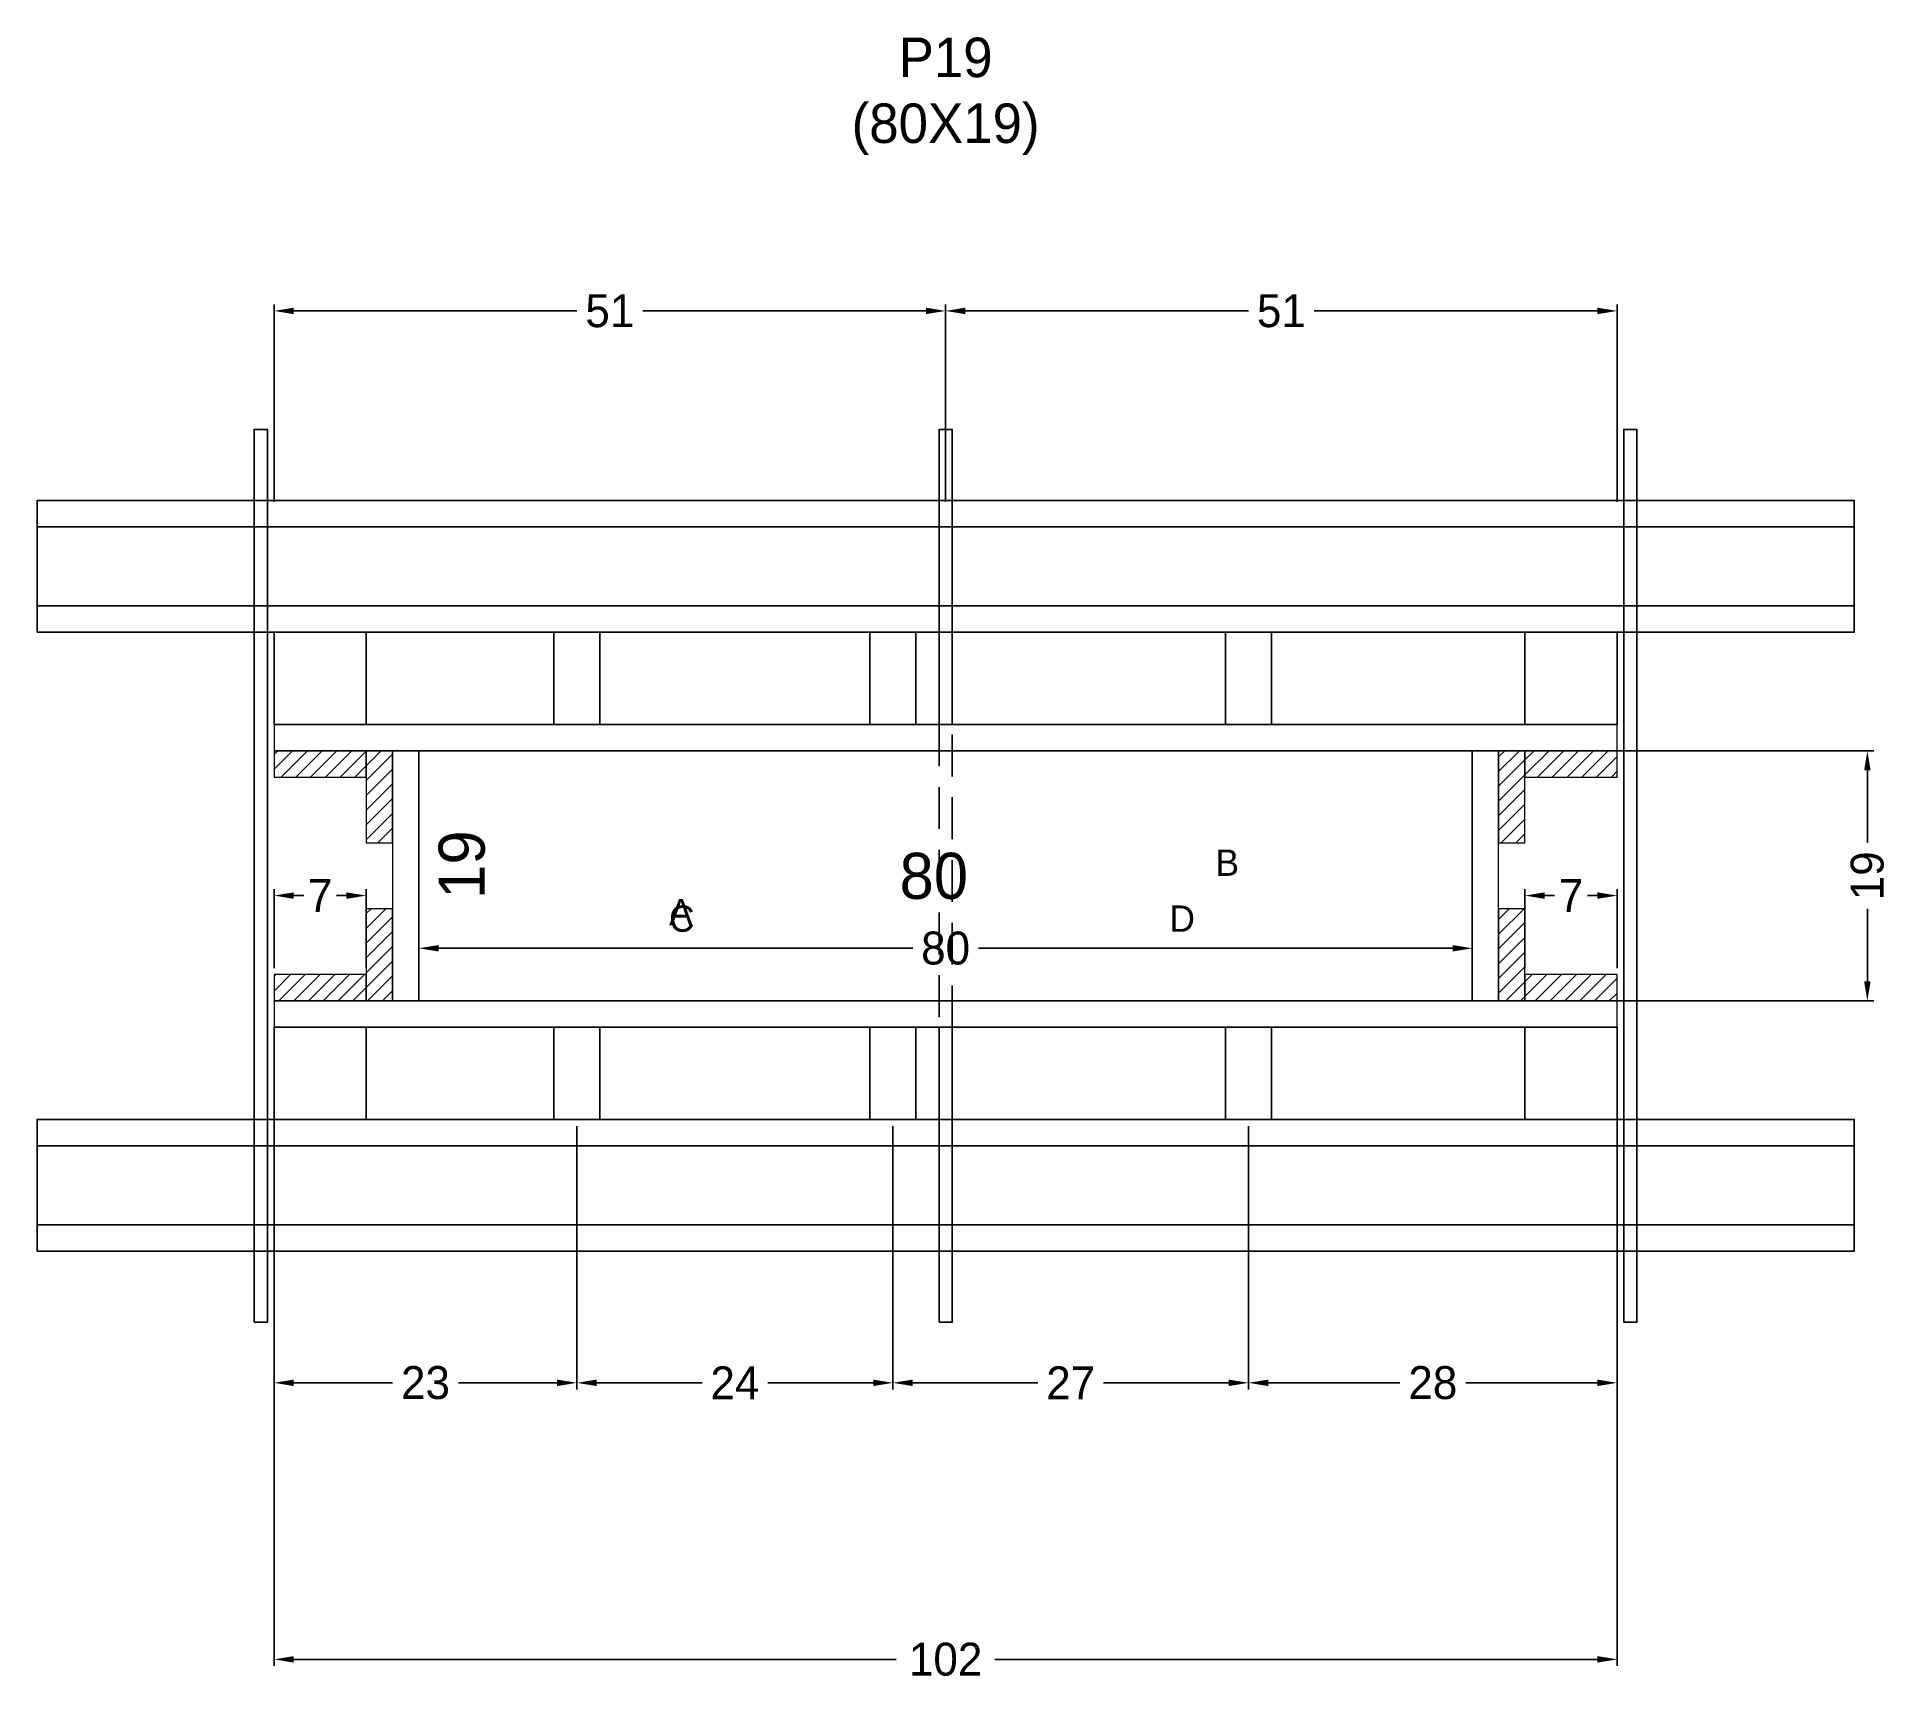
# Model space of a CAD drawing. Header units: centimetres. Extents: x -8500 to 4297, y -490 to 295.
# Drawn here: x -138 to 143.3, y 17.7 to 267.4 of the extents above; entities that cross this region are included whole.
import ezdxf

# ---------------------------------------------------------------- set-up
doc = ezdxf.new("R2010")
doc.units = ezdxf.units.CM
doc.linetypes.add('HIDDEN', pattern=[9.525, 6.35, -3.175])
for name, color, linetype in [('CHAPA', 140, 'Continuous'), ('COTA', 241, 'Continuous'), ('Hachura', 251, 'Continuous'), ('Madeira', 30, 'Continuous'), ('NOMENCLATURA', 7, 'Continuous'), ('Painéis', 200, 'Continuous'), ('Perfil Metálico', 150, 'Continuous'), ('SARRAFO', 251, 'Continuous'), ('TEXTO_GERAL', 7, 'Continuous')]:
    doc.layers.add(name, color=color, linetype=linetype)
doc.dimstyles.new('cotax2', dxfattribs={"dimtxt": 2.5, "dimasz": 1.5, "dimexe": 0.5, "dimexo": 0.5, "dimgap": 0.5, "dimtad": 1, "dimcen": 2.5, "dimazin": 3, "dimtfac": 1, "dimtmove": 0, "dimatfit": 3})
pattern_1 = [(45, (0, 0), (-1.122532, 1.122532), [])]

msp = doc.modelspace()

# ---------------------------------------------------------------- texts
at = {"layer": 'COTA'}
msp.add_text('19', height=7, rotation=90, dxfattribs=at).set_placement((-70, 136.5))
msp.add_text('80', height=7, dxfattribs=at).set_placement((-7, 136.5))
at = {"layer": 'NOMENCLATURA', "insert": (0, 249.5), "char_height": 6, "attachment_point": 8}
msp.add_mtext('P19\\P(80X19)', dxfattribs=at)
at = {"layer": 'TEXTO_GERAL'}
for s, p in [('B', (41, 140)), ('A', (-42, 132.5)), ('C', (-42, 131.5)), ('D', (34, 131.5))]:
    msp.add_text(s, height=4, dxfattribs=at).set_placement(p)

# ---------------------------------------------------------------- blocks, each defined once
blk = doc.blocks.new('_CLOSEDFILLED')
at = {"color": 0, "linetype": 'BYBLOCK'}
blk.add_solid([(-1, 0.164), (0, 0), (-1, -0.164)], dxfattribs=at)
blk = doc.blocks.new('*D36')
for p, q in [((-102, 116), (-102, 20)), ((102, 116), (102, 20)), ((-99, 21), (-7.5, 21)), ((7.5, 21), (99, 21))]:
    blk.add_line(p, q)
at = {"layer": 'Defpoints'}
for p in [(-102, 117), (102, 117), (-102, 21)]:
    blk.add_point(p, dxfattribs=at)
at = {"layer": 'COTA', "xscale": 3, "yscale": 3, "rotation": 180}
blk.add_blockref('_CLOSEDFILLED', (-102, 21), dxfattribs=at)
at = {"layer": 'COTA', "xscale": 3, "yscale": 3}
blk.add_blockref('_CLOSEDFILLED', (102, 21), dxfattribs=at)
at = {"layer": 'COTA', "insert": (0, 21), "char_height": 5, "attachment_point": 5}
blk.add_mtext('102', dxfattribs=at)
blk = doc.blocks.new('*D37')
for p, q in [((-102, 102), (-102, 62)), ((-56, 102), (-56, 62)), ((-99, 63), (-84, 63)), ((-74, 63), (-59, 63))]:
    blk.add_line(p, q)
at = {"layer": 'Defpoints'}
for p in [(-102, 103), (-56, 103), (-102, 63)]:
    blk.add_point(p, dxfattribs=at)
at = {"layer": 'COTA', "xscale": 3, "yscale": 3, "rotation": 180}
blk.add_blockref('_CLOSEDFILLED', (-102, 63), dxfattribs=at)
at = {"layer": 'COTA', "xscale": 3, "yscale": 3}
blk.add_blockref('_CLOSEDFILLED', (-56, 63), dxfattribs=at)
at = {"layer": 'COTA', "insert": (-79, 63), "char_height": 5, "attachment_point": 5}
blk.add_mtext('23', dxfattribs=at)
blk = doc.blocks.new('*D38')
for p, q in [((-56, 102), (-56, 62)), ((-8, 102), (-8, 62)), ((-53, 63), (-37, 63)), ((-27, 63), (-11, 63))]:
    blk.add_line(p, q)
at = {"layer": 'Defpoints'}
for p in [(-56, 103), (-8, 103), (-56, 63)]:
    blk.add_point(p, dxfattribs=at)
at = {"layer": 'COTA', "xscale": 3, "yscale": 3, "rotation": 180}
blk.add_blockref('_CLOSEDFILLED', (-56, 63), dxfattribs=at)
at = {"layer": 'COTA', "xscale": 3, "yscale": 3}
blk.add_blockref('_CLOSEDFILLED', (-8, 63), dxfattribs=at)
at = {"layer": 'COTA', "insert": (-32, 63), "char_height": 5, "attachment_point": 5}
blk.add_mtext('24', dxfattribs=at)
blk = doc.blocks.new('*D39')
for p, q in [((-8, 102), (-8, 62)), ((46, 102), (46, 62)), ((-5, 63), (14, 63)), ((24, 63), (43, 63))]:
    blk.add_line(p, q)
at = {"layer": 'Defpoints'}
for p in [(-8, 103), (46, 103), (-8, 63)]:
    blk.add_point(p, dxfattribs=at)
at = {"layer": 'COTA', "xscale": 3, "yscale": 3, "rotation": 180}
blk.add_blockref('_CLOSEDFILLED', (-8, 63), dxfattribs=at)
at = {"layer": 'COTA', "xscale": 3, "yscale": 3}
blk.add_blockref('_CLOSEDFILLED', (46, 63), dxfattribs=at)
at = {"layer": 'COTA', "insert": (19, 63), "char_height": 5, "attachment_point": 5}
blk.add_mtext('27', dxfattribs=at)
blk = doc.blocks.new('*D40')
for p, q in [((46, 102), (46, 62)), ((102, 102), (102, 62)), ((49, 63), (69, 63)), ((79, 63), (99, 63))]:
    blk.add_line(p, q)
at = {"layer": 'Defpoints'}
for p in [(46, 103), (102, 103), (46, 63)]:
    blk.add_point(p, dxfattribs=at)
at = {"layer": 'COTA', "xscale": 3, "yscale": 3, "rotation": 180}
blk.add_blockref('_CLOSEDFILLED', (46, 63), dxfattribs=at)
at = {"layer": 'COTA', "xscale": 3, "yscale": 3}
blk.add_blockref('_CLOSEDFILLED', (102, 63), dxfattribs=at)
at = {"layer": 'COTA', "insert": (74, 63), "char_height": 5, "attachment_point": 5}
blk.add_mtext('28', dxfattribs=at)
blk = doc.blocks.new('*D41')
for p, q in [((-80, 122), (-80, 130)), ((80, 122), (80, 130)), ((-77, 129), (-5, 129)), ((5, 129), (77, 129))]:
    blk.add_line(p, q)
at = {"layer": 'Defpoints'}
for p in [(-80, 129), (-80, 121), (80, 121)]:
    blk.add_point(p, dxfattribs=at)
at = {"layer": 'COTA', "xscale": 3, "yscale": 3, "rotation": 180}
blk.add_blockref('_CLOSEDFILLED', (-80, 129), dxfattribs=at)
at = {"layer": 'COTA', "xscale": 3, "yscale": 3}
blk.add_blockref('_CLOSEDFILLED', (80, 129), dxfattribs=at)
at = {"layer": 'COTA', "insert": (0, 129), "char_height": 5, "attachment_point": 5}
blk.add_mtext('80', dxfattribs=at)
blk = doc.blocks.new('*D42')
for p, q in [((81, 159), (141, 159)), ((140, 145), (140, 156)), ((140, 124), (140, 135)), ((81, 121), (141, 121))]:
    blk.add_line(p, q)
at = {"layer": 'Defpoints'}
for p in [(80, 159), (80, 121), (140, 121)]:
    blk.add_point(p, dxfattribs=at)
at = {"layer": 'COTA', "xscale": 3, "yscale": 3}
for p, rotation in [((140, 159), 90), ((140, 121), -90.00000000000001)]:
    blk.add_blockref('_CLOSEDFILLED', p, dxfattribs=dict(at, rotation=rotation))
at = {"layer": 'COTA', "insert": (140, 140), "char_height": 5, "attachment_point": 5, "rotation": 90}
blk.add_mtext('19', dxfattribs=at)
blk = doc.blocks.new('*D43')
for p, q in [((-102, 126), (-102, 138)), ((-88, 126), (-88, 138)), ((-99, 137), (-97.5, 137)), ((-92.5, 137), (-91, 137))]:
    blk.add_line(p, q)
at = {"layer": 'Defpoints'}
for p in [(-102, 137), (-102, 125), (-88, 125)]:
    blk.add_point(p, dxfattribs=at)
at = {"layer": 'COTA', "xscale": 3, "yscale": 3, "rotation": 180}
blk.add_blockref('_CLOSEDFILLED', (-102, 137), dxfattribs=at)
at = {"layer": 'COTA', "xscale": 3, "yscale": 3}
blk.add_blockref('_CLOSEDFILLED', (-88, 137), dxfattribs=at)
at = {"layer": 'COTA', "insert": (-95, 137), "char_height": 5, "attachment_point": 5}
blk.add_mtext('7', dxfattribs=at)
blk = doc.blocks.new('*D44')
for p, q in [((88, 126), (88, 138)), ((102, 126), (102, 138)), ((91, 137), (92.5, 137)), ((97.5, 137), (99, 137))]:
    blk.add_line(p, q)
at = {"layer": 'Defpoints'}
for p in [(88, 137), (88, 125), (102, 125)]:
    blk.add_point(p, dxfattribs=at)
at = {"layer": 'COTA', "xscale": 3, "yscale": 3, "rotation": 180}
blk.add_blockref('_CLOSEDFILLED', (88, 137), dxfattribs=at)
at = {"layer": 'COTA', "xscale": 3, "yscale": 3}
blk.add_blockref('_CLOSEDFILLED', (102, 137), dxfattribs=at)
at = {"layer": 'COTA', "insert": (95, 137), "char_height": 5, "attachment_point": 5}
blk.add_mtext('7', dxfattribs=at)
blk = doc.blocks.new('*D45')
for p, q in [((-102, 196.8), (-102, 226.8)), ((-99, 225.8), (-56, 225.8)), ((-46, 225.8), (-3, 225.8)), ((0, 196.8), (0, 226.8))]:
    blk.add_line(p, q)
at = {"layer": 'Defpoints'}
for p in [(-102, 225.8), (-102, 195.8), (0, 195.8)]:
    blk.add_point(p, dxfattribs=at)
at = {"layer": 'COTA', "xscale": 3, "yscale": 3, "rotation": 180}
blk.add_blockref('_CLOSEDFILLED', (-102, 225.8), dxfattribs=at)
at = {"layer": 'COTA', "xscale": 3, "yscale": 3}
blk.add_blockref('_CLOSEDFILLED', (0, 225.8), dxfattribs=at)
at = {"layer": 'COTA', "insert": (-51, 225.8), "char_height": 5, "attachment_point": 5}
blk.add_mtext('51', dxfattribs=at)
blk = doc.blocks.new('*D46')
for p, q in [((0, 196.8), (0, 226.8)), ((3, 225.8), (46, 225.8)), ((56, 225.8), (99, 225.8)), ((102, 196.8), (102, 226.8))]:
    blk.add_line(p, q)
at = {"layer": 'Defpoints'}
for p in [(0, 225.8), (0, 195.8), (102, 195.8)]:
    blk.add_point(p, dxfattribs=at)
at = {"layer": 'COTA', "xscale": 3, "yscale": 3, "rotation": 180}
blk.add_blockref('_CLOSEDFILLED', (0, 225.8), dxfattribs=at)
at = {"layer": 'COTA', "xscale": 3, "yscale": 3}
blk.add_blockref('_CLOSEDFILLED', (102, 225.8), dxfattribs=at)
at = {"layer": 'COTA', "insert": (51, 225.8), "char_height": 5, "attachment_point": 5}
blk.add_mtext('51', dxfattribs=at)

# ---------------------------------------------------------------- dimensions: what is measured, and where the dimension line sits
at = {"layer": 'COTA'}
for base, p1, p2, picture, middle in [((-102, 225.8), (-102, 195.8), (0, 195.8), '*D45', (-51, 225.8)), ((0, 225.8), (0, 195.8), (102, 195.8), '*D46', (51, 225.8)), ((-102, 137), (-102, 125), (-88, 125), '*D43', (-95, 137)), ((88, 137), (88, 125), (102, 125), '*D44', (95, 137)), ((-80, 129), (-80, 121), (80, 121), '*D41', (0, 129)), ((-102, 21), (-102, 117), (102, 117), '*D36', (0, 21))]:
    dim = msp.add_linear_dim(base=base, p1=p1, p2=p2, dimstyle='cotax2', dxfattribs=at)
    dim.commit()
    dim.dimension.update_dxf_attribs({"geometry": picture, "text_midpoint": middle})
dim = msp.add_linear_dim(base=(140, 121), p1=(80, 121), p2=(80, 159), angle=90, dimstyle='cotax2', dxfattribs=at)
dim.commit()
dim.dimension.update_dxf_attribs({"geometry": '*D42', "text_midpoint": (140, 140)})
for base, p1, p2, text, picture, middle in [((-102, 63), (-102, 103), (-56, 103), '23', '*D37', (-79, 63)), ((-56, 63), (-56, 103), (-8, 103), '24', '*D38', (-32, 63)), ((-8, 63), (-8, 103), (46, 103), '27', '*D39', (19, 63)), ((46, 63), (46, 103), (102, 103), '28', '*D40', (74, 63))]:
    dim = msp.add_linear_dim(base=base, p1=p1, p2=p2, text=text, dimstyle='cotax2', dxfattribs=at)
    dim.commit()
    dim.dimension.update_dxf_attribs({"geometry": picture, "text_midpoint": middle})

# ---------------------------------------------------------------- hatches: boundary and pattern name
at = {"layer": 'Hachura'}
h = msp.add_hatch(dxfattribs=at)
h.set_pattern_fill('ANSI31')
h.set_pattern_definition(pattern_1)
h.paths.add_polyline_path([(-102, 155), (-88, 155), (-88, 159), (-102, 159)])
h = msp.add_hatch(dxfattribs=at)
h.set_pattern_fill('ANSI31')
h.set_pattern_definition(pattern_1)
h.paths.add_polyline_path([(-88, 145), (-84, 145), (-84, 159), (-88, 159)])
h = msp.add_hatch(dxfattribs=at)
h.set_pattern_fill('ANSI31')
h.set_pattern_definition(pattern_1)
h.paths.add_polyline_path([(84, 145), (88, 145), (88, 159), (84, 159)])
h = msp.add_hatch(dxfattribs=at)
h.set_pattern_fill('ANSI31')
h.set_pattern_definition(pattern_1)
h.paths.add_polyline_path([(88, 155), (102, 155), (102, 159), (88, 159)])
h = msp.add_hatch(dxfattribs=at)
h.set_pattern_fill('ANSI31')
h.set_pattern_definition(pattern_1)
h.paths.add_polyline_path([(-88, 121), (-84, 121), (-84, 135), (-88, 135)])
h = msp.add_hatch(dxfattribs=at)
h.set_pattern_fill('ANSI31')
h.set_pattern_definition(pattern_1)
h.paths.add_polyline_path([(84, 121), (88, 121), (88, 135), (84, 135)])
h = msp.add_hatch(dxfattribs=at)
h.set_pattern_fill('ANSI31')
h.set_pattern_definition(pattern_1)
h.paths.add_polyline_path([(-102, 121), (-88, 121), (-88, 125), (-102, 125)])
h = msp.add_hatch(dxfattribs=at)
h.set_pattern_fill('ANSI31')
h.set_pattern_definition(pattern_1)
h.paths.add_polyline_path([(88, 121), (102, 121), (102, 125), (88, 125)])

# ---------------------------------------------------------------- linework, layer by layer
at = {"layer": 'CHAPA', "lineweight": 18}
for points in [[(-102, 159), (102, 159), (102, 163), (-102, 163)], [(-102, 159), (102, 159), (102, 163), (-102, 163)], [(-84, 121), (-80, 121), (-80, 159), (-84, 159)], [(-84, 121), (-80, 121), (-80, 159), (-84, 159)], [(80, 121), (84, 121), (84, 159), (80, 159)], [(80, 121), (84, 121), (84, 159), (80, 159)], [(-102, 117), (102, 117), (102, 121), (-102, 121)], [(-102, 117), (102, 117), (102, 121), (-102, 121)]]:
    msp.add_lwpolyline(points, close=True, dxfattribs=at)
at = {"layer": 'Hachura'}
for points in [[(-105, 72.2), (-103, 72.2), (-103, 207.8), (-105, 207.8)], [(-1, 163), (1, 163), (1, 207.8), (-1, 207.8)], [(103, 72.2), (105, 72.2), (105, 207.8), (103, 207.8)], [(-1, 72.2), (1, 72.2), (1, 117), (-1, 117)]]:
    msp.add_lwpolyline(points, close=True, dxfattribs=at)
at = {"layer": 'Hachura', "linetype": 'HIDDEN'}
msp.add_lwpolyline([(-1, 117), (1, 117), (1, 163), (-1, 163)], close=True, dxfattribs=at)
at = {"layer": 'Madeira', "color": 126}
for points in [[(-102, 163), (102, 163), (102, 177), (-102, 177)], [(-102, 163), (-88, 163), (-88, 177), (-102, 177)], [(-59.5, 163), (-52.5, 163), (-52.5, 177), (-59.5, 177)], [(-11.5, 163), (-4.5, 163), (-4.5, 177), (-11.5, 177)], [(42.5, 163), (49.5, 163), (49.5, 177), (42.5, 177)], [(88, 163), (102, 163), (102, 177), (88, 177)], [(-102, 103), (102, 103), (102, 117), (-102, 117)], [(-102, 103), (-88, 103), (-88, 117), (-102, 117)], [(-59.5, 103), (-52.5, 103), (-52.5, 117), (-59.5, 117)], [(-11.5, 103), (-4.5, 103), (-4.5, 117), (-11.5, 117)], [(42.5, 103), (49.5, 103), (49.5, 117), (42.5, 117)], [(88, 103), (102, 103), (102, 117), (88, 117)]]:
    msp.add_lwpolyline(points, close=True, dxfattribs=at)
at = {"layer": 'Painéis'}
msp.add_lwpolyline([(-80, 121), (80, 121), (80, 159), (-80, 159)], close=True, dxfattribs=at)
at = {"layer": 'Perfil Metálico', "color": 224}
for points in [[(-138, 177), (138, 177), (138, 197), (-138, 197)], [(-138, 181), (138, 181), (138, 193), (-138, 193)], [(-138, 83), (138, 83), (138, 103), (-138, 103)], [(-138, 87), (138, 87), (138, 99), (-138, 99)]]:
    msp.add_lwpolyline(points, close=True, dxfattribs=at)
at = {"layer": 'SARRAFO', "color": 251, "lineweight": 13}
for points in [[(-102, 155), (-88, 155), (-88, 159), (-102, 159)], [(-88, 145), (-84, 145), (-84, 159), (-88, 159)], [(84, 145), (88, 145), (88, 159), (84, 159)], [(88, 155), (102, 155), (102, 159), (88, 159)], [(-88, 121), (-84, 121), (-84, 135), (-88, 135)], [(84, 121), (88, 121), (88, 135), (84, 135)], [(-102, 121), (-88, 121), (-88, 125), (-102, 125)], [(88, 121), (102, 121), (102, 125), (88, 125)]]:
    msp.add_lwpolyline(points, close=True, dxfattribs=at)

msp.set_redraw_order([(e.dxf.handle, doc.entitydb.next_handle()) for e in msp.query("TEXT MTEXT ATTDEF DIMENSION ARC_DIMENSION")])  # texts and dimensions are drawn at this point

doc.saveas('drawing.dxf')
